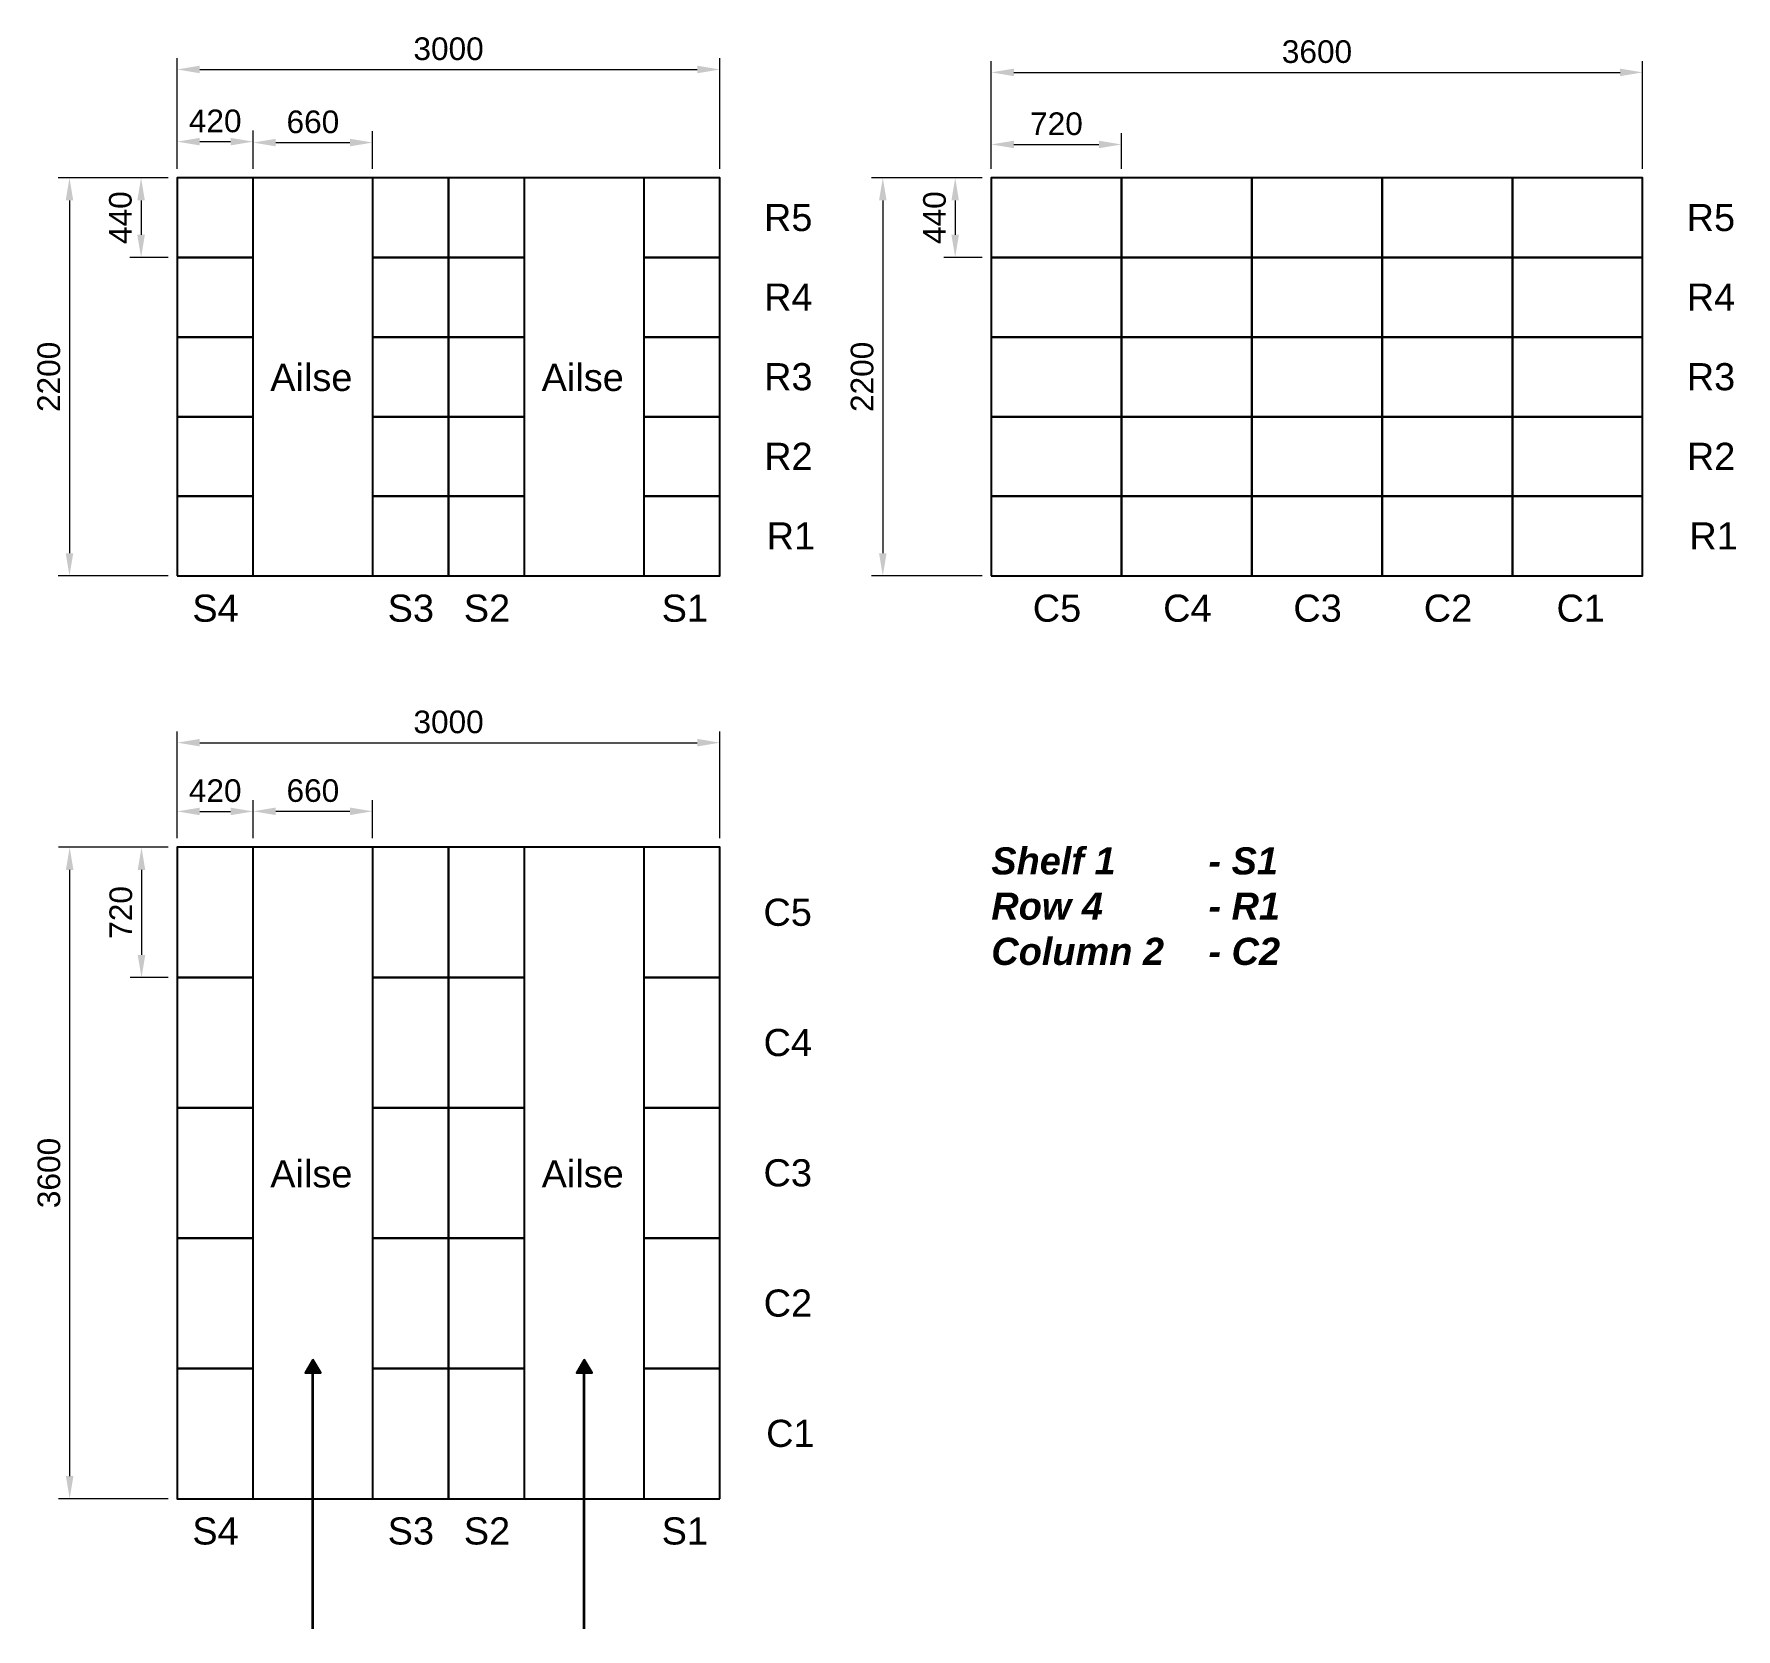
# Model space of a CAD drawing. Header units: millimetres. Extents: x 0 to 59400, y 0 to 42000.
# Drawn here: x 2209 to 11616, y 30980 to 39795 of the extents above; entities that cross this region are included whole.
import ezdxf

# ---------------------------------------------------------------- set-up
doc = ezdxf.new("R2010")
doc.units = ezdxf.units.MM
doc.header["$LTSCALE"] = 5
doc.layers.add('0 @ 50', color=7, linetype='Continuous')
doc.layers.add('Bold', color=7, linetype='Continuous', lineweight=35)
doc.styles.add('note', font='arial.ttf')
doc.styles.get("Standard").update_dxf_attribs({"font": 'arial.ttf'})
doc.dimstyles.new('TCVN', dxfattribs={"dimtxt": 2.5, "dimasz": 2.5, "dimexe": 1.25, "dimexo": 1, "dimgap": 1, "dimtad": 3, "dimtoh": 1, "dimdsep": 46, "dimtxsty": 'Standard', "dimcen": 0, "dimclrd": 4, "dimclre": 3, "dimclrt": 7, "dimadec": 0, "dimazin": 0, "dimtfac": 1, "dimtmove": 0, "dimatfit": 3, "dimfxl": 1, "dimtfillclr": 1, "dimtolj": 1, "dimtzin": 0, "dimlwd": 13, "dimlwe": 13, "dimarcsym": 0})

msp = doc.modelspace()

# ---------------------------------------------------------------- texts
at = {"char_height": 150, "attachment_point": 1, "style": 'note'}
for s, width, heights, insert in [('\\pi243.29661;R5', 729.6014, [0], (6000, 38855.909)), ('\\pi243.29661;R5', 729.6014, [0], (11100, 38855.909)), ('\\pi244.16632;R4', 729.6014, [0], (6000, 38415.909)), ('\\pi244.16632;R4', 729.6014, [0], (11100, 38415.909)), ('\\pi277.25102;Ailse', 1000, [0], (3237.181, 37972.039)), ('\\pi277.25102;Ailse', 1000, [0], (4737.181, 37972.039)), ('\\pi243.85936;R3', 729.6014, [0], (6000, 37975.909)), ('\\pi243.85936;R3', 729.6014, [0], (11100, 37975.909)), ('\\pi244.62676;R2', 729.6014, [0], (6000, 37535.909)), ('\\pi244.62676;R2', 729.6014, [0], (11100, 37535.909)), ('\\pi258.33754;R1', 729.6014, [0], (6000, 37095.909)), ('\\pi258.33754;R1', 729.6014, [0], (11100, 37095.909)), ('\\pi246.41735;S4', 729.6014, [0], (2837.23, 36696.707)), ('\\pi246.11039;S3', 729.6014, [0], (3917.23, 36696.707)), ('\\pi246.87778;S2', 729.6014, [0], (4337.23, 36696.707)), ('\\pi260.58856;S1', 729.6014, [0], (5417.23, 36696.707)), ('\\pi240.27819;C5', 729.6014, [0], (7488.754, 36696.707)), ('\\pi241.1479;C4', 729.6014, [0], (8208.754, 36696.707)), ('\\pi240.84095;C3', 729.6014, [0], (8928.754, 36696.707)), ('\\pi241.60834;C2', 729.6014, [0], (9648.754, 36696.707)), ('\\pi255.31912;C1', 729.6014, [0], (10368.754, 36696.707)), ('{\\fArial|b1|i1|c0|p34;Shelf 1^I- S1\\PRow 4^I- R1\\PColumn 2^I- C2}', 2145.80484, [2155.116], (7500, 35300)), ('\\pi240.27819;C5', 729.6014, [0], (6000, 35016.072)), ('\\pi241.1479;C4', 729.6014, [0], (6000, 34296.072)), ('\\pi277.25102;Ailse', 1000, [0], (3237.181, 33570.467)), ('\\pi277.25102;Ailse', 1000, [0], (4737.181, 33570.467)), ('\\pi240.84095;C3', 729.6014, [0], (6000, 33576.072)), ('\\pi241.60834;C2', 729.6014, [0], (6000, 32856.072)), ('\\pi255.31912;C1', 729.6014, [0], (6000, 32136.072)), ('\\pi246.41735;S4', 729.6014, [0], (2837.23, 31596.707)), ('\\pi246.11039;S3', 729.6014, [0], (3917.23, 31596.707)), ('\\pi246.87778;S2', 729.6014, [0], (4337.23, 31596.707)), ('\\pi260.58856;S1', 729.6014, [0], (5417.23, 31596.707))]:
    msp.add_mtext_dynamic_manual_height_columns(s, width=width, gutter_width=1, heights=heights, dxfattribs=dict(at, insert=insert))

# ---------------------------------------------------------------- blocks, each defined once
blk = doc.blocks.new('*D28')
at = {"color": 3, "linetype": 'Continuous', "lineweight": 13, "transparency": 16777216}
for p, q in [((3000, 35350), (3000, 35940.8)), ((6000, 35350), (6000, 35940.8))]:
    blk.add_line(p, q, dxfattribs=at)
at = {"color": 4, "linetype": 'Continuous', "lineweight": 13, "transparency": 16777216}
blk.add_line((3125, 35878.3), (5875, 35878.3), dxfattribs=at)
at = {"color": 4, "transparency": 16777216}
for points in [[(3125, 35899.1), (3125, 35857.5), (3000, 35878.3)], [(5875, 35899.1), (5875, 35857.5), (6000, 35878.3)]]:
    blk.add_solid(points, dxfattribs=at)
at = {"layer": 'Defpoints', "color": 0, "transparency": 16777216}
for p in [(6000, 35878.3), (3000, 35300), (6000, 35300)]:
    blk.add_point(p, dxfattribs=at)
at = {"color": 7, "transparency": 16777216, "insert": (4500, 35992.2), "char_height": 125, "attachment_point": 5}
blk.add_mtext('\\A1;3000', dxfattribs=at)
blk = doc.blocks.new('*D29')
at = {"color": 3, "linetype": 'Continuous', "lineweight": 13, "transparency": 16777216}
for p, q in [((2950, 35300), (2343.1, 35300)), ((2950, 31700), (2343.1, 31700))]:
    blk.add_line(p, q, dxfattribs=at)
at = {"color": 4, "linetype": 'Continuous', "lineweight": 13, "transparency": 16777216}
blk.add_line((2405.6, 35175), (2405.6, 31825), dxfattribs=at)
at = {"color": 4, "transparency": 16777216}
for points in [[(2384.8, 35175), (2426.4, 35175), (2405.6, 35300)], [(2384.8, 31825), (2426.4, 31825), (2405.6, 31700)]]:
    blk.add_solid(points, dxfattribs=at)
at = {"layer": 'Defpoints', "color": 0, "transparency": 16777216}
for p in [(3000, 35300), (2405.6, 31700), (3000, 31700)]:
    blk.add_point(p, dxfattribs=at)
at = {"color": 7, "transparency": 16777216, "insert": (2291.7, 33500), "char_height": 125, "attachment_point": 5, "rotation": 90}
blk.add_mtext('\\A1;3600', dxfattribs=at)
blk = doc.blocks.new('*D35')
at = {"color": 3, "linetype": 'Continuous', "lineweight": 13, "transparency": 16777216}
for p, q in [((3000, 39050), (3000, 39661.3)), ((6000, 39050), (6000, 39661.3))]:
    blk.add_line(p, q, dxfattribs=at)
at = {"color": 4, "linetype": 'Continuous', "lineweight": 13, "transparency": 16777216}
blk.add_line((3125, 39598.8), (5875, 39598.8), dxfattribs=at)
at = {"color": 4, "transparency": 16777216}
for points in [[(3125, 39619.7), (3125, 39578), (3000, 39598.8)], [(5875, 39619.7), (5875, 39578), (6000, 39598.8)]]:
    blk.add_solid(points, dxfattribs=at)
at = {"layer": 'Defpoints', "color": 0, "transparency": 16777216}
for p in [(6000, 39598.8), (3000, 39000), (6000, 39000)]:
    blk.add_point(p, dxfattribs=at)
at = {"color": 7, "transparency": 16777216, "insert": (4500, 39712.7), "char_height": 125, "attachment_point": 5}
blk.add_mtext('\\A1;3000', dxfattribs=at)
blk = doc.blocks.new('*D36')
at = {"color": 3, "linetype": 'Continuous', "lineweight": 13, "transparency": 16777216}
for p, q in [((2950, 39000), (2342.1, 39000)), ((2950, 36800), (2342.1, 36800))]:
    blk.add_line(p, q, dxfattribs=at)
at = {"color": 4, "linetype": 'Continuous', "lineweight": 13, "transparency": 16777216}
blk.add_line((2404.6, 38875), (2404.6, 36925), dxfattribs=at)
at = {"color": 4, "transparency": 16777216}
for points in [[(2383.7, 38875), (2425.4, 38875), (2404.6, 39000)], [(2383.7, 36925), (2425.4, 36925), (2404.6, 36800)]]:
    blk.add_solid(points, dxfattribs=at)
at = {"layer": 'Defpoints', "color": 0, "transparency": 16777216}
for p in [(3000, 39000), (2404.6, 36800), (3000, 36800)]:
    blk.add_point(p, dxfattribs=at)
at = {"color": 7, "transparency": 16777216, "insert": (2290.7, 37900), "char_height": 125, "attachment_point": 5, "rotation": 90}
blk.add_mtext('\\A1;2200', dxfattribs=at)
blk = doc.blocks.new('*D41')
at = {"color": 3, "linetype": 'Continuous', "lineweight": 13, "transparency": 16777216}
for p, q in [((7500, 39050), (7500, 39645.3)), ((11100, 39050), (11100, 39645.3))]:
    blk.add_line(p, q, dxfattribs=at)
at = {"color": 4, "linetype": 'Continuous', "lineweight": 13, "transparency": 16777216}
blk.add_line((7625, 39582.8), (10975, 39582.8), dxfattribs=at)
at = {"color": 4, "transparency": 16777216}
for points in [[(7625, 39603.6), (7625, 39562), (7500, 39582.8)], [(10975, 39603.6), (10975, 39562), (11100, 39582.8)]]:
    blk.add_solid(points, dxfattribs=at)
at = {"layer": 'Defpoints', "color": 0, "transparency": 16777216}
for p in [(11100, 39582.8), (7500, 39000), (11100, 39000)]:
    blk.add_point(p, dxfattribs=at)
at = {"color": 7, "transparency": 16777216, "insert": (9300, 39696.7), "char_height": 125, "attachment_point": 5}
blk.add_mtext('\\A1;3600', dxfattribs=at)
blk = doc.blocks.new('*D42')
at = {"color": 3, "linetype": 'Continuous', "lineweight": 13, "transparency": 16777216}
for p, q in [((7450, 39000), (6837.7, 39000)), ((7450, 36800), (6837.7, 36800))]:
    blk.add_line(p, q, dxfattribs=at)
at = {"color": 4, "linetype": 'Continuous', "lineweight": 13, "transparency": 16777216}
blk.add_line((6900.2, 38875), (6900.2, 36925), dxfattribs=at)
at = {"color": 4, "transparency": 16777216}
for points in [[(6879.3, 38875), (6921, 38875), (6900.2, 39000)], [(6879.3, 36925), (6921, 36925), (6900.2, 36800)]]:
    blk.add_solid(points, dxfattribs=at)
at = {"layer": 'Defpoints', "color": 0, "transparency": 16777216}
for p in [(7500, 39000), (6900.2, 36800), (7500, 36800)]:
    blk.add_point(p, dxfattribs=at)
at = {"color": 7, "transparency": 16777216, "insert": (6786.3, 37900), "char_height": 125, "attachment_point": 5, "rotation": 90}
blk.add_mtext('\\A1;2200', dxfattribs=at)
blk = doc.blocks.new('*D45')
at = {"color": 3, "linetype": 'Continuous', "lineweight": 13, "transparency": 16777216}
for p, q in [((3000, 39050), (3000, 39262.5)), ((3420, 39050), (3420, 39262.5))]:
    blk.add_line(p, q, dxfattribs=at)
at = {"color": 4, "linetype": 'Continuous', "lineweight": 13, "transparency": 16777216}
blk.add_line((3125, 39200), (3295, 39200), dxfattribs=at)
at = {"color": 4, "transparency": 16777216}
for points in [[(3125, 39220.8), (3125, 39179.2), (3000, 39200)], [(3295, 39220.8), (3295, 39179.2), (3420, 39200)]]:
    blk.add_solid(points, dxfattribs=at)
at = {"layer": 'Defpoints', "color": 0, "transparency": 16777216}
for p in [(3420, 39200), (3000, 39000), (3420, 39000)]:
    blk.add_point(p, dxfattribs=at)
at = {"color": 7, "transparency": 16777216, "insert": (3210, 39313.8), "char_height": 125, "attachment_point": 5}
blk.add_mtext('\\A1;420', dxfattribs=at)
blk = doc.blocks.new('*D46')
at = {"color": 3, "linetype": 'Continuous', "lineweight": 13, "transparency": 16777216}
for p, q in [((3420, 39050), (3420, 39257.4)), ((4080, 39050), (4080, 39257.4))]:
    blk.add_line(p, q, dxfattribs=at)
at = {"color": 4, "linetype": 'Continuous', "lineweight": 13, "transparency": 16777216}
blk.add_line((3545, 39194.9), (3955, 39194.9), dxfattribs=at)
at = {"color": 4, "transparency": 16777216}
for points in [[(3545, 39215.8), (3545, 39174.1), (3420, 39194.9)], [(3955, 39215.8), (3955, 39174.1), (4080, 39194.9)]]:
    blk.add_solid(points, dxfattribs=at)
at = {"layer": 'Defpoints', "color": 0, "transparency": 16777216}
for p in [(4080, 39194.9), (3420, 39000), (4080, 39000)]:
    blk.add_point(p, dxfattribs=at)
at = {"color": 7, "transparency": 16777216, "insert": (3750, 39308.8), "char_height": 125, "attachment_point": 5}
blk.add_mtext('\\A1;660', dxfattribs=at)
blk = doc.blocks.new('*D47')
at = {"color": 3, "linetype": 'Continuous', "lineweight": 13, "transparency": 16777216}
for p, q in [((2950, 39000), (2738, 39000)), ((2950, 38560), (2738, 38560))]:
    blk.add_line(p, q, dxfattribs=at)
at = {"color": 4, "linetype": 'Continuous', "lineweight": 13, "transparency": 16777216}
blk.add_line((2800.5, 38875), (2800.5, 38685), dxfattribs=at)
at = {"color": 4, "transparency": 16777216}
for points in [[(2779.6, 38875), (2821.3, 38875), (2800.5, 39000)], [(2779.6, 38685), (2821.3, 38685), (2800.5, 38560)]]:
    blk.add_solid(points, dxfattribs=at)
at = {"layer": 'Defpoints', "color": 0, "transparency": 16777216}
for p in [(3000, 39000), (2800.5, 38560), (3000, 38560)]:
    blk.add_point(p, dxfattribs=at)
at = {"color": 7, "transparency": 16777216, "insert": (2686.6, 38780), "char_height": 125, "attachment_point": 5, "rotation": 90}
blk.add_mtext('\\A1;440', dxfattribs=at)
blk = doc.blocks.new('*D48')
at = {"color": 3, "linetype": 'Continuous', "lineweight": 13, "transparency": 16777216}
for p, q in [((7500, 39050), (7500, 39246.9)), ((8220, 39050), (8220, 39246.9))]:
    blk.add_line(p, q, dxfattribs=at)
at = {"color": 4, "linetype": 'Continuous', "lineweight": 13, "transparency": 16777216}
blk.add_line((7625, 39184.4), (8095, 39184.4), dxfattribs=at)
at = {"color": 4, "transparency": 16777216}
for points in [[(7625, 39205.2), (7625, 39163.6), (7500, 39184.4)], [(8095, 39205.2), (8095, 39163.6), (8220, 39184.4)]]:
    blk.add_solid(points, dxfattribs=at)
at = {"layer": 'Defpoints', "color": 0, "transparency": 16777216}
for p in [(8220, 39184.4), (7500, 39000), (8220, 39000)]:
    blk.add_point(p, dxfattribs=at)
at = {"color": 7, "transparency": 16777216, "insert": (7860, 39298.2), "char_height": 125, "attachment_point": 5}
blk.add_mtext('\\A1;720', dxfattribs=at)
blk = doc.blocks.new('*D49')
at = {"color": 3, "linetype": 'Continuous', "lineweight": 13, "transparency": 16777216}
for p, q in [((7450, 39000), (7237.7, 39000)), ((7450, 38560), (7237.7, 38560))]:
    blk.add_line(p, q, dxfattribs=at)
at = {"color": 4, "linetype": 'Continuous', "lineweight": 13, "transparency": 16777216}
blk.add_line((7300.2, 38875), (7300.2, 38685), dxfattribs=at)
at = {"color": 4, "transparency": 16777216}
for points in [[(7279.4, 38875), (7321, 38875), (7300.2, 39000)], [(7279.4, 38685), (7321, 38685), (7300.2, 38560)]]:
    blk.add_solid(points, dxfattribs=at)
at = {"layer": 'Defpoints', "color": 0, "transparency": 16777216}
for p in [(7500, 39000), (7300.2, 38560), (7500, 38560)]:
    blk.add_point(p, dxfattribs=at)
at = {"color": 7, "transparency": 16777216, "insert": (7186.4, 38780), "char_height": 125, "attachment_point": 5, "rotation": 90}
blk.add_mtext('\\A1;440', dxfattribs=at)
blk = doc.blocks.new('*D50')
at = {"color": 3, "linetype": 'Continuous', "lineweight": 13, "transparency": 16777216}
for p, q in [((3000, 35350), (3000, 35560.9)), ((3420, 35350), (3420, 35560.9))]:
    blk.add_line(p, q, dxfattribs=at)
at = {"color": 4, "linetype": 'Continuous', "lineweight": 13, "transparency": 16777216}
blk.add_line((3125, 35498.4), (3295, 35498.4), dxfattribs=at)
at = {"color": 4, "transparency": 16777216}
for points in [[(3125, 35519.3), (3125, 35477.6), (3000, 35498.4)], [(3295, 35519.3), (3295, 35477.6), (3420, 35498.4)]]:
    blk.add_solid(points, dxfattribs=at)
at = {"layer": 'Defpoints', "color": 0, "transparency": 16777216}
for p in [(3420, 35498.4), (3000, 35300), (3420, 35300)]:
    blk.add_point(p, dxfattribs=at)
at = {"color": 7, "transparency": 16777216, "insert": (3210, 35612.3), "char_height": 125, "attachment_point": 5}
blk.add_mtext('\\A1;420', dxfattribs=at)
blk = doc.blocks.new('*D51')
at = {"color": 3, "linetype": 'Continuous', "lineweight": 13, "transparency": 16777216}
for p, q in [((2950, 35300), (2740.2, 35300)), ((2950, 34580), (2740.2, 34580))]:
    blk.add_line(p, q, dxfattribs=at)
at = {"color": 4, "linetype": 'Continuous', "lineweight": 13, "transparency": 16777216}
blk.add_line((2802.7, 35175), (2802.7, 34705), dxfattribs=at)
at = {"color": 4, "transparency": 16777216}
for points in [[(2781.9, 35175), (2823.6, 35175), (2802.7, 35300)], [(2781.9, 34705), (2823.6, 34705), (2802.7, 34580)]]:
    blk.add_solid(points, dxfattribs=at)
at = {"layer": 'Defpoints', "color": 0, "transparency": 16777216}
for p in [(3000, 35300), (2802.7, 34580), (3000, 34580)]:
    blk.add_point(p, dxfattribs=at)
at = {"color": 7, "transparency": 16777216, "insert": (2688.9, 34940), "char_height": 125, "attachment_point": 5, "rotation": 90}
blk.add_mtext('\\A1;720', dxfattribs=at)
blk = doc.blocks.new('*D52')
at = {"color": 3, "linetype": 'Continuous', "lineweight": 13, "transparency": 16777216}
for p, q in [((3420, 35350), (3420, 35561.4)), ((4080, 35350), (4080, 35561.4))]:
    blk.add_line(p, q, dxfattribs=at)
at = {"color": 4, "linetype": 'Continuous', "lineweight": 13, "transparency": 16777216}
blk.add_line((3545, 35498.9), (3955, 35498.9), dxfattribs=at)
at = {"color": 4, "transparency": 16777216}
for points in [[(3545, 35519.7), (3545, 35478.1), (3420, 35498.9)], [(3955, 35519.7), (3955, 35478.1), (4080, 35498.9)]]:
    blk.add_solid(points, dxfattribs=at)
at = {"layer": 'Defpoints', "color": 0, "transparency": 16777216}
for p in [(4080, 35498.9), (3420, 35300), (4080, 35300)]:
    blk.add_point(p, dxfattribs=at)
at = {"color": 7, "transparency": 16777216, "insert": (3750, 35612.7), "char_height": 125, "attachment_point": 5}
blk.add_mtext('\\A1;660', dxfattribs=at)

# ---------------------------------------------------------------- dimensions: what is measured, and where the dimension line sits
at = {"layer": '0 @ 50'}
for base, p1, p2, picture, middle in [((6000, 39598.821), (3000, 39000), (6000, 39000), '*D35', (4500, 39712.685)), ((11100, 39582.812), (7500, 39000), (11100, 39000), '*D41', (9300, 39696.676)), ((3420, 39200), (3000, 39000), (3420, 39000), '*D45', (3210, 39313.821)), ((4080, 39194.931), (3420, 39000), (4080, 39000), '*D46', (3750, 39308.752)), ((8220, 39184.401), (7500, 39000), (8220, 39000), '*D48', (7860, 39298.223)), ((6000, 35878.302), (3000, 35300), (6000, 35300), '*D28', (4500, 35992.166)), ((3420, 35498.429), (3000, 35300), (3420, 35300), '*D50', (3210, 35612.251)), ((4080, 35498.899), (3420, 35300), (4080, 35300), '*D52', (3750, 35612.721))]:
    dim = msp.add_linear_dim(base=base, p1=p1, p2=p2, dimstyle='TCVN', override={"dimscale": 50, "dimtix": 0, "dimtofl": 1, "dimtmove": 0, "dimatfit": 3}, dxfattribs=at)
    dim.commit()
    dim.dimension.update_dxf_attribs({"geometry": picture, "text_midpoint": middle})
for base, p1, p2, picture, middle in [((2404.56, 36800), (3000, 39000), (3000, 36800), '*D36', (2290.738, 37900)), ((2800.46, 38560), (3000, 39000), (3000, 38560), '*D47', (2686.638, 38780)), ((6900.167, 36800), (7500, 39000), (7500, 36800), '*D42', (6786.346, 37900)), ((7300.216, 38560), (7500, 39000), (7500, 38560), '*D49', (7186.395, 38780)), ((2405.613, 31700), (3000, 35300), (3000, 31700), '*D29', (2291.749, 33500)), ((2802.749, 34580), (3000, 35300), (3000, 34580), '*D51', (2688.928, 34940))]:
    dim = msp.add_linear_dim(base=base, p1=p1, p2=p2, angle=90, dimstyle='TCVN', override={"dimscale": 50, "dimtix": 0, "dimtofl": 1, "dimtmove": 0, "dimatfit": 3}, dxfattribs=at)
    dim.commit()
    dim.dimension.update_dxf_attribs({"geometry": picture, "text_midpoint": middle})

# ---------------------------------------------------------------- hatches: boundary and pattern name
h = msp.add_hatch(color=2)
h.dxf.hatch_style = 1
h.paths.add_polyline_path([(3750, 32470), (3706.699, 32395), (3793.301, 32395)])
h = msp.add_hatch(color=2)
h.dxf.hatch_style = 1
h.paths.add_polyline_path([(5250, 32470), (5206.699, 32395), (5293.301, 32395)])

# ---------------------------------------------------------------- linework, layer by layer
for points in [[(3000, 36800), (6000, 36800), (6000, 39000), (3000, 39000)], [(3000, 38560), (3420, 38560), (3420, 39000), (3000, 39000)], [(4080, 38560), (4500, 38560), (4500, 39000), (4080, 39000)], [(4500, 38560), (4920, 38560), (4920, 39000), (4500, 39000)], [(5580, 38560), (6000, 38560), (6000, 39000), (5580, 39000)], [(7500, 36800), (11100, 36800), (11100, 39000), (7500, 39000)], [(7500, 38560), (8220, 38560), (8220, 39000), (7500, 39000)], [(8220, 38560), (8940, 38560), (8940, 39000), (8220, 39000)], [(8940, 38560), (9660, 38560), (9660, 39000), (8940, 39000)], [(9660, 38560), (10380, 38560), (10380, 39000), (9660, 39000)], [(10380, 38560), (11100, 38560), (11100, 39000), (10380, 39000)], [(3000, 38120), (3420, 38120), (3420, 38560), (3000, 38560)], [(4080, 38120), (4500, 38120), (4500, 38560), (4080, 38560)], [(4500, 38120), (4920, 38120), (4920, 38560), (4500, 38560)], [(5580, 38120), (6000, 38120), (6000, 38560), (5580, 38560)], [(7500, 38120), (8220, 38120), (8220, 38560), (7500, 38560)], [(8220, 38120), (8940, 38120), (8940, 38560), (8220, 38560)], [(8940, 38120), (9660, 38120), (9660, 38560), (8940, 38560)], [(9660, 38120), (10380, 38120), (10380, 38560), (9660, 38560)], [(10380, 38120), (11100, 38120), (11100, 38560), (10380, 38560)], [(3000, 37680), (3420, 37680), (3420, 38120), (3000, 38120)], [(4080, 37680), (4500, 37680), (4500, 38120), (4080, 38120)], [(4500, 37680), (4920, 37680), (4920, 38120), (4500, 38120)], [(5580, 37680), (6000, 37680), (6000, 38120), (5580, 38120)], [(7500, 37680), (8220, 37680), (8220, 38120), (7500, 38120)], [(8220, 37680), (8940, 37680), (8940, 38120), (8220, 38120)], [(8940, 37680), (9660, 37680), (9660, 38120), (8940, 38120)], [(9660, 37680), (10380, 37680), (10380, 38120), (9660, 38120)], [(10380, 37680), (11100, 37680), (11100, 38120), (10380, 38120)], [(3000, 37240), (3420, 37240), (3420, 37680), (3000, 37680)], [(4080, 37240), (4500, 37240), (4500, 37680), (4080, 37680)], [(4500, 37240), (4920, 37240), (4920, 37680), (4500, 37680)], [(5580, 37240), (6000, 37240), (6000, 37680), (5580, 37680)], [(7500, 37240), (8220, 37240), (8220, 37680), (7500, 37680)], [(8220, 37240), (8940, 37240), (8940, 37680), (8220, 37680)], [(8940, 37240), (9660, 37240), (9660, 37680), (8940, 37680)], [(9660, 37240), (10380, 37240), (10380, 37680), (9660, 37680)], [(10380, 37240), (11100, 37240), (11100, 37680), (10380, 37680)], [(3000, 36800), (3420, 36800), (3420, 37240), (3000, 37240)], [(4080, 36800), (4500, 36800), (4500, 37240), (4080, 37240)], [(4500, 36800), (4920, 36800), (4920, 37240), (4500, 37240)], [(5580, 36800), (6000, 36800), (6000, 37240), (5580, 37240)], [(7500, 36800), (8220, 36800), (8220, 37240), (7500, 37240)], [(8220, 36800), (8940, 36800), (8940, 37240), (8220, 37240)], [(8940, 36800), (9660, 36800), (9660, 37240), (8940, 37240)], [(9660, 36800), (10380, 36800), (10380, 37240), (9660, 37240)], [(10380, 36800), (11100, 36800), (11100, 37240), (10380, 37240)], [(6000, 31700), (6000, 35300), (3000, 35300), (3000, 31700)], [(3420, 34580), (3420, 35300), (3000, 35300), (3000, 34580)], [(4500, 34580), (4500, 35300), (4080, 35300), (4080, 34580)], [(4920, 34580), (4920, 35300), (4500, 35300), (4500, 34580)], [(6000, 34580), (6000, 35300), (5580, 35300), (5580, 34580)], [(3420, 33860), (3420, 34580), (3000, 34580), (3000, 33860)], [(4500, 33860), (4500, 34580), (4080, 34580), (4080, 33860)], [(4920, 33860), (4920, 34580), (4500, 34580), (4500, 33860)], [(6000, 33860), (6000, 34580), (5580, 34580), (5580, 33860)], [(3420, 33140), (3420, 33860), (3000, 33860), (3000, 33140)], [(4500, 33140), (4500, 33860), (4080, 33860), (4080, 33140)], [(4920, 33140), (4920, 33860), (4500, 33860), (4500, 33140)], [(6000, 33140), (6000, 33860), (5580, 33860), (5580, 33140)], [(3420, 32420), (3420, 33140), (3000, 33140), (3000, 32420)], [(4500, 32420), (4500, 33140), (4080, 33140), (4080, 32420)], [(4920, 32420), (4920, 33140), (4500, 33140), (4500, 32420)], [(6000, 32420), (6000, 33140), (5580, 33140), (5580, 32420)], [(3420, 31700), (3420, 32420), (3000, 32420), (3000, 31700)], [(4500, 31700), (4500, 32420), (4080, 32420), (4080, 31700)], [(4920, 31700), (4920, 32420), (4500, 32420), (4500, 31700)], [(6000, 31700), (6000, 32420), (5580, 32420), (5580, 31700)]]:
    msp.add_lwpolyline(points, close=True)
at = {"color": 2}
for points in [[(3750, 32470), (3706.699, 32395), (3793.301, 32395)], [(5250, 32470), (5206.699, 32395), (5293.301, 32395)]]:
    msp.add_lwpolyline(points, close=True, dxfattribs=at)
at = {"layer": 'Bold', "color": 2}
for p, q in [((3750, 30980), (3750, 32420)), ((5250, 30980), (5250, 32420))]:
    msp.add_line(p, q, dxfattribs=at)

msp.set_redraw_order([(e.dxf.handle, doc.entitydb.next_handle()) for e in msp.query("TEXT MTEXT ATTDEF DIMENSION ARC_DIMENSION")])  # texts and dimensions are drawn at this point

doc.saveas('drawing.dxf')
